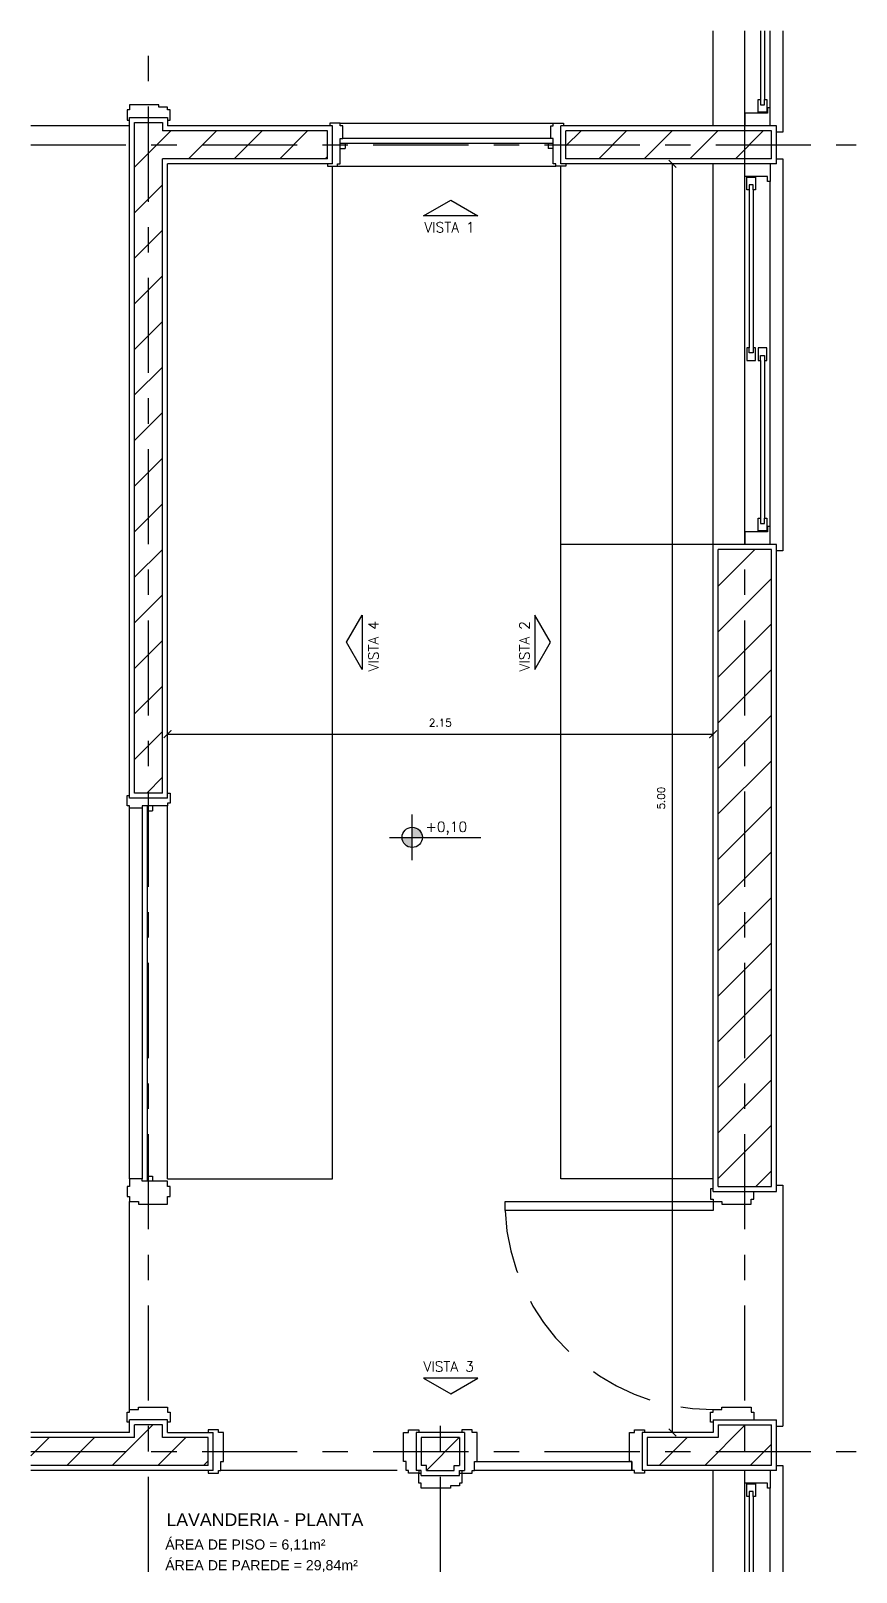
# Model space of a CAD drawing. Header units: millimetres. Extents: x 1 to 250, y 10 to 22.
# Drawn here: x 43.85 to 47.1, y 10.88 to 16.96 of the extents above; entities that cross this region are included whole.
import ezdxf

# ---------------------------------------------------------------- set-up
doc = ezdxf.new("R2010")
doc.units = ezdxf.units.MM
doc.linetypes.add('CENTER', pattern=[0.6, 0.375, -0.075, 0.075, -0.075])
doc.linetypes.add('HIDDEN', pattern=[0.375, 0.25, -0.125])
for name, color, linetype in [('ALV', 5, 'Continuous'), ('CAIX', 2, 'Continuous'), ('COTAS', 1, 'Continuous'), ('EIXOS', 141, 'CENTER'), ('HATCH', 8, 'Continuous'), ('LVISTA02', 1, 'Continuous'), ('NOTAS', 2, 'Continuous'), ('REVEST', 2, 'Continuous')]:
    doc.layers.add(name, color=color, linetype=linetype)
doc.styles.add('60-20', font='romans.shx', dxfattribs={"height": 0.03})
doc.styles.add('60-50', font='romans.shx', dxfattribs={"height": 0.075})
doc.styles.add('80-20', font='romans.shx', dxfattribs={"height": 0.04})
doc.styles.add('ARIAL', font='arial.ttf', dxfattribs={"height": 0.05})
doc.dimstyles.new('20', dxfattribs={"dimtxt": 0.1, "dimasz": 0.075, "dimexe": 0.075, "dimexo": 0.05, "dimgap": 0.075, "dimtad": 1, "dimzin": 4, "dimdsep": 46, "dimtxsty": '60-50', "dimblk1": 'ARCHTICK', "dimblk2": 'ARCHTICK', "dimsah": 1, "dimcen": 2.5, "dimclrt": 3, "dimadec": 0, "dimazin": 0, "dimtfac": 1, "dimtmove": 2, "dimatfit": 3, "dimldrblk": 'ARCHTICK', "dimfxl": 1, "dimarcsym": 0})

msp = doc.modelspace()

# ---------------------------------------------------------------- texts
at = {"layer": 'NOTAS', "color": 3, "style": '80-20'}
for s, p in [('VISTA 1', (45.4025, 16.1648)), ('+0,10', (45.4072, 13.8021)), ('VISTA 3', (45.3992, 11.6749))]:
    msp.add_text(s, height=0.04, dxfattribs=at).set_placement(p)
for s, p in [('VISTA 4', (45.2226, 14.434)), ('VISTA 2', (45.8174, 14.434))]:
    msp.add_text(s, height=0.04, rotation=90, dxfattribs=at).set_placement(p)
at = {"layer": 'NOTAS', "style": 'ARIAL'}
for s, height, p in [('LAVANDERIA - PLANTA', 0.05, (44.386, 11.0665)), ('ÁREA DE PISO = 6,11m²', 0.04, (44.3813, 10.9735)), ('ÁREA DE PAREDE = 29,84m²', 0.04, (44.3813, 10.892))]:
    msp.add_text(s, height=height, dxfattribs=at).set_placement(p)

# ---------------------------------------------------------------- blocks, each defined once
blk = doc.blocks.new('_ARCHTICK')
at = {"color": 0, "linetype": 'ByBlock', "const_width": 0.15}
blk.add_lwpolyline([(-0.5, -0.5), (0.5, 0.5)], dxfattribs=at)
blk = doc.blocks.new('*D48')
at = {"color": 0, "linetype": 'ByBlock'}
for p, q in [((44.3908, 14.2071), (44.3908, 14.2171)), ((46.5408, 14.2071), (46.5408, 14.2171)), ((44.3908, 14.1871), (46.5408, 14.1871))]:
    blk.add_line(p, q, dxfattribs=at)
at = {"layer": 'DEFPOINTS', "color": 0, "linetype": 'ByBlock'}
for p in [(44.3908, 14.1871), (46.5408, 14.1871), (46.5408, 14.1871)]:
    blk.add_point(p, dxfattribs=at)
at = {"color": 0, "linetype": 'ByBlock', "xscale": 0.03, "yscale": 0.03, "zscale": 0.03, "rotation": 180}
blk.add_blockref('_ARCHTICK', (44.3908, 14.1871), dxfattribs=at)
at = {"color": 0, "linetype": 'ByBlock', "xscale": 0.03, "yscale": 0.03, "zscale": 0.03}
blk.add_blockref('_ARCHTICK', (46.5408, 14.1871), dxfattribs=at)
at = {"color": 3, "linetype": 'ByBlock', "insert": (45.4658, 14.2321), "char_height": 0.03, "attachment_point": 5, "style": '60-20'}
blk.add_mtext('2.15', dxfattribs=at)
blk = doc.blocks.new('*D49')
at = {"color": 0, "linetype": 'ByBlock'}
for p, q in [((46.3611, 16.4351), (46.3511, 16.4351)), ((46.3811, 11.4351), (46.3811, 16.4351)), ((46.3611, 11.4351), (46.3511, 11.4351))]:
    blk.add_line(p, q, dxfattribs=at)
at = {"layer": 'DEFPOINTS', "color": 0, "linetype": 'ByBlock'}
for p in [(46.3811, 16.4351), (46.3811, 16.4351), (46.3811, 11.4351)]:
    blk.add_point(p, dxfattribs=at)
at = {"color": 0, "linetype": 'ByBlock', "xscale": 0.03, "yscale": 0.03, "zscale": 0.03}
for p, rotation in [((46.3811, 16.4351), 90), ((46.3811, 11.4351), 270)]:
    blk.add_blockref('_ARCHTICK', p, dxfattribs=dict(at, rotation=rotation))
at = {"color": 3, "linetype": 'ByBlock', "insert": (46.3361, 13.9351), "char_height": 0.03, "attachment_point": 5, "rotation": 90, "style": '60-20'}
blk.add_mtext('5.00', dxfattribs=at)

# ---------------------------------------------------------------- dimensions: what is measured, and where the dimension line sits
at = {"layer": 'COTAS'}
dim = msp.add_linear_dim(base=(46.3811, 16.4351), p1=(46.3811, 11.4351), p2=(46.3811, 16.4351), angle=90, dimstyle='20', override={"dimtxt": 0.02, "dimasz": 0.03, "dimexe": 0.03, "dimexo": 0.02, "dimgap": 0.03, "dimtxsty": '60-20'}, dxfattribs=at)
dim.commit()
dim.dimension.update_dxf_attribs({"geometry": '*D49', "text_midpoint": (46.3361, 13.9351)})
dim = msp.add_linear_dim(base=(46.5408, 14.1871), p1=(44.3908, 14.1871), p2=(46.5408, 14.1871), dimstyle='20', override={"dimtxt": 0.02, "dimasz": 0.03, "dimexe": 0.03, "dimexo": 0.02, "dimgap": 0.03, "dimtxsty": '60-20'}, dxfattribs=at)
dim.commit()
dim.dimension.update_dxf_attribs({"geometry": '*D48', "text_midpoint": (45.4658, 14.2321)})

# ---------------------------------------------------------------- hatches: boundary and pattern name
at = {"layer": 'HATCH'}
h = msp.add_hatch(dxfattribs=at)
h.set_pattern_fill('ANSI31', color=256, scale=0.04, style=0)
h.paths.add_polyline_path([(45.0208, 16.5651), (44.3708, 16.5651), (44.3708, 16.5976), (44.2608, 16.5976), (44.2608, 13.9551), (44.3708, 13.9551), (44.3708, 16.4551), (45.0208, 16.4551)])
h.paths.add_polyline_path([(46.7708, 16.5651), (45.9608, 16.5651), (45.9608, 16.4551), (46.7708, 16.4551)])
h.paths.add_polyline_path([(46.7708, 14.9151), (46.5608, 14.9151), (46.5608, 12.4051), (46.7708, 12.4051)])
h.paths.add_polyline_path([(46.7708, 11.4651), (46.5608, 11.4651), (46.5608, 11.4151), (46.2808, 11.4151), (46.2808, 11.3051), (46.7708, 11.3051)])
h.paths.add_polyline_path([(45.5408, 11.4151), (45.3908, 11.4151), (45.3908, 11.3051), (45.4108, 11.3051), (45.4108, 11.2851), (45.5208, 11.2851), (45.5208, 11.3051), (45.5408, 11.3051)])
h.paths.add_polyline_path([(44.5508, 11.4151), (44.3708, 11.4151), (44.3708, 11.4651), (44.2608, 11.4651), (44.2608, 11.4151), (43.8516, 11.4151), (43.8516, 11.3051), (44.5508, 11.3051)])
at = {"layer": 'NOTAS'}
h = msp.add_hatch(color=1, dxfattribs=at)
h.paths.add_polyline_path([(45.355, 13.7404), (45.355, 13.7804), (45.315, 13.7804, 0.414214)])
h.paths.add_polyline_path([(45.355, 13.8204), (45.355, 13.7804), (45.395, 13.7804, 0.414214)])

# ---------------------------------------------------------------- linework, layer by layer
at = {"layer": 'ALV'}
for p, q in [((44.2608, 16.5976), (44.3708, 16.5976)), ((44.2608, 13.9551), (44.2608, 16.5976)), ((44.3708, 16.5976), (44.3708, 16.5651)), ((45.0208, 16.5651), (44.3708, 16.5651)), ((45.0208, 16.4551), (45.0208, 16.5651)), ((45.9608, 16.4551), (45.9608, 16.5651)), ((46.7708, 16.5651), (45.9608, 16.5651)), ((46.7708, 16.4551), (46.7708, 16.5651)), ((44.3708, 13.9551), (44.3708, 16.4551)), ((45.0208, 16.4551), (44.3708, 16.4551)), ((46.7708, 16.4551), (45.9608, 16.4551)), ((46.7708, 14.9151), (46.5608, 14.9151)), ((46.5608, 12.4051), (46.5608, 14.9151)), ((46.7708, 12.4051), (46.7708, 14.9151)), ((44.3708, 13.9551), (44.2608, 13.9551)), ((46.5608, 12.4051), (46.7708, 12.4051)), ((44.2608, 11.4151), (44.2608, 11.4651)), ((44.3708, 11.4651), (44.2608, 11.4651)), ((44.3708, 11.4151), (44.3708, 11.4651)), ((46.5608, 11.4651), (46.5608, 11.4151)), ((46.5608, 11.4651), (46.7708, 11.4651)), ((46.7708, 11.3051), (46.7708, 11.4651)), ((44.2608, 11.4151), (43.8516, 11.4151)), ((44.5508, 11.4151), (44.3708, 11.4151)), ((44.5508, 11.3051), (44.5508, 11.4151)), ((45.5408, 11.4151), (45.3908, 11.4151)), ((45.3908, 11.4151), (45.3908, 11.3051)), ((45.5408, 11.4151), (45.5408, 11.3051)), ((46.5608, 11.4151), (46.2808, 11.4151)), ((46.2808, 11.4151), (46.2808, 11.3051)), ((44.5508, 11.3051), (43.8516, 11.3051)), ((45.4108, 11.3051), (45.3908, 11.3051)), ((45.4108, 11.2851), (45.4108, 11.3051)), ((45.5208, 11.2851), (45.5208, 11.3051)), ((45.5208, 11.3051), (45.5408, 11.3051)), ((46.7708, 11.3051), (46.2808, 11.3051)), ((45.4108, 11.2851), (45.5208, 11.2851))]:
    msp.add_line(p, q, dxfattribs=at)
at = {"layer": 'CAIX', "color": 1}
for p, q in [((46.6658, 16.6351), (46.6658, 16.9591)), ((46.7658, 16.6551), (46.7658, 16.9591)), ((46.6658, 14.9851), (46.6658, 16.3851)), ((46.7658, 15.0051), (46.7658, 16.3651)), ((46.6658, 10.8857), (46.6658, 11.2351)), ((46.7658, 10.8857), (46.7658, 11.2151))]:
    msp.add_line(p, q, dxfattribs=at)
at = {"layer": 'CAIX'}
for p, q in [((46.7283, 16.9591), (46.7283, 16.6879)), ((46.7433, 16.9591), (46.7433, 16.6879)), ((45.9008, 16.5351), (45.0808, 16.5351)), ((45.9108, 16.5151), (45.0708, 16.5151)), ((45.0708, 16.4951), (45.0908, 16.4951)), ((45.0908, 16.5151), (45.0908, 16.4951)), ((45.8908, 16.5151), (45.8908, 16.4951)), ((45.9108, 16.4951), (45.8908, 16.4951)), ((45.0708, 16.4351), (45.0708, 16.4351)), ((46.6833, 16.3326), (46.6833, 15.7101)), ((46.6983, 16.3326), (46.6983, 15.7101)), ((46.7283, 15.6601), (46.7283, 15.0379)), ((46.7433, 15.6601), (46.7433, 15.0379)), ((44.2908, 13.8951), (44.2908, 12.4351)), ((44.3108, 13.9051), (44.3108, 12.4251)), ((44.3108, 13.8851), (44.3308, 13.8851)), ((44.3308, 13.9051), (44.3308, 13.8851)), ((44.3108, 12.4451), (44.3308, 12.4451)), ((44.3308, 12.4451), (44.3308, 12.4251)), ((46.6833, 11.1826), (46.6833, 10.8857)), ((46.6983, 11.1826), (46.6983, 10.8857))]:
    msp.add_line(p, q, dxfattribs=at)
for points in [[(44.3908, 16.6076), (44.4008, 16.6076), (44.4008, 16.6476), (44.3908, 16.6476), (44.3908, 16.6576), (44.3558, 16.6576), (44.3558, 16.6676), (44.2408, 16.6676), (44.2408, 16.6476), (44.2308, 16.6476), (44.2308, 16.6076), (44.2408, 16.6076)], [(46.7658, 16.5851), (46.7658, 16.6551), (46.7558, 16.6551), (46.7558, 16.6351), (46.6658, 16.6351), (46.6658, 16.5851)], [(45.0208, 16.4351), (45.0208, 16.4251), (45.0608, 16.4251), (45.0608, 16.4351), (45.0708, 16.4351), (45.0708, 16.5351), (45.0808, 16.5351), (45.0808, 16.5851), (45.0708, 16.5851), (45.0708, 16.5951), (45.0308, 16.5951), (45.0308, 16.5851)], [(45.9608, 16.4351), (45.9608, 16.4251), (45.9208, 16.4251), (45.9208, 16.4351), (45.9108, 16.4351), (45.9108, 16.5351), (45.9008, 16.5351), (45.9008, 16.5851), (45.9108, 16.5851), (45.9108, 16.5951), (45.9508, 16.5951), (45.9508, 16.5851)], [(46.7658, 16.4351), (46.7658, 16.3651), (46.7558, 16.3651), (46.7558, 16.3851), (46.6658, 16.3851), (46.6658, 16.4351)], [(46.7658, 14.9351), (46.7658, 15.0051), (46.7558, 15.0051), (46.7558, 14.9851), (46.6658, 14.9851), (46.6658, 14.9351)], [(44.3908, 13.9551), (44.4008, 13.9551), (44.4008, 13.9151), (44.3908, 13.9151), (44.3908, 13.9051), (44.2908, 13.9051), (44.2908, 13.8951), (44.2408, 13.8951), (44.2408, 13.9051), (44.2308, 13.9051), (44.2308, 13.9451), (44.2408, 13.9451)], [(46.5408, 12.3951), (46.5308, 12.3951), (46.5308, 12.3551), (46.5408, 12.3551), (46.5408, 12.3451), (46.5758, 12.3451), (46.5758, 12.3351), (46.6908, 12.3351), (46.6908, 12.3551), (46.7008, 12.3551), (46.7008, 12.3851)], [(46.5408, 12.3451), (46.5408, 12.3101), (45.7208, 12.3101), (45.7208, 12.3451), (46.5408, 12.3451)], [(44.2408, 11.4751), (44.2308, 11.4751), (44.2308, 11.5151), (44.2408, 11.5151), (44.2408, 11.5251), (44.2758, 11.5251), (44.2758, 11.5351), (44.3908, 11.5351), (44.3908, 11.5151), (44.4008, 11.5151), (44.4008, 11.4751), (44.3908, 11.4751)], [(46.5408, 11.4751), (46.5308, 11.4751), (46.5308, 11.5151), (46.5408, 11.5151), (46.5408, 11.5251), (46.5758, 11.5251), (46.5758, 11.5351), (46.6908, 11.5351), (46.6908, 11.5151), (46.7008, 11.5151), (46.7008, 11.4851)], [(44.5508, 11.2851), (44.5508, 11.2751), (44.5908, 11.2751), (44.5908, 11.2851), (44.6008, 11.2851), (44.6008, 11.3201), (44.6108, 11.3201), (44.6108, 11.4351), (44.5908, 11.4351), (44.5908, 11.4451), (44.5508, 11.4451), (44.5508, 11.4351)], [(45.3808, 11.2851), (45.3808, 11.2751), (45.3408, 11.2751), (45.3408, 11.2851), (45.3308, 11.2851), (45.3308, 11.3201), (45.3208, 11.3201), (45.3208, 11.4351), (45.3408, 11.4351), (45.3408, 11.4451), (45.3808, 11.4451), (45.3808, 11.4351)], [(45.5508, 11.2851), (45.5508, 11.2751), (45.5908, 11.2751), (45.5908, 11.2851), (45.6008, 11.2851), (45.6008, 11.3201), (45.6108, 11.3201), (45.6108, 11.4351), (45.5908, 11.4351), (45.5908, 11.4451), (45.5508, 11.4451), (45.5508, 11.4351)], [(46.2708, 11.2851), (46.2708, 11.2751), (46.2308, 11.2751), (46.2308, 11.2851), (46.2208, 11.2851), (46.2208, 11.3201), (46.2108, 11.3201), (46.2108, 11.4351), (46.2308, 11.4351), (46.2308, 11.4451), (46.2708, 11.4451), (46.2708, 11.4351)], [(45.6008, 11.2851), (45.6008, 11.3201), (46.2208, 11.3201), (46.2208, 11.2851), (45.6008, 11.2851)], [(45.5408, 11.2751), (45.5508, 11.2751), (45.5508, 11.2351), (45.5408, 11.2351), (45.5408, 11.2251), (45.5058, 11.2251), (45.5058, 11.2151), (45.3908, 11.2151), (45.3908, 11.2351), (45.3808, 11.2351), (45.3808, 11.2751), (45.3908, 11.2751)], [(46.7658, 11.2851), (46.7658, 11.2151), (46.7558, 11.2151), (46.7558, 11.2351), (46.6658, 11.2351), (46.6658, 11.2851)]]:
    msp.add_lwpolyline(points, dxfattribs=at)
for points in [[(46.7183, 16.6379), (46.7183, 16.6879), (46.7283, 16.6879), (46.7283, 16.6679), (46.7433, 16.6679), (46.7433, 16.6879), (46.7533, 16.6879), (46.7533, 16.6379)], [(46.7083, 16.3826), (46.7083, 16.3326), (46.6983, 16.3326), (46.6983, 16.3526), (46.6833, 16.3526), (46.6833, 16.3326), (46.6733, 16.3326), (46.6733, 16.3826)], [(46.7083, 15.6601), (46.7083, 15.7101), (46.6983, 15.7101), (46.6983, 15.6901), (46.6833, 15.6901), (46.6833, 15.7101), (46.6733, 15.7101), (46.6733, 15.6601)], [(46.7183, 15.7101), (46.7183, 15.6601), (46.7283, 15.6601), (46.7283, 15.6801), (46.7433, 15.6801), (46.7433, 15.6601), (46.7533, 15.6601), (46.7533, 15.7101)], [(46.7183, 14.9879), (46.7183, 15.0379), (46.7283, 15.0379), (46.7283, 15.0179), (46.7433, 15.0179), (46.7433, 15.0379), (46.7533, 15.0379), (46.7533, 14.9879)], [(44.2908, 12.4351), (44.2408, 12.4351), (44.2408, 12.4051), (44.2308, 12.4051), (44.2308, 12.3651), (44.2408, 12.3651), (44.2408, 12.3451), (44.2758, 12.3451), (44.2758, 12.3351), (44.3908, 12.3351), (44.3908, 12.3651), (44.4008, 12.3651), (44.4008, 12.4051), (44.3908, 12.4051), (44.3908, 12.4251), (44.2908, 12.4251)], [(46.7083, 11.2326), (46.7083, 11.1826), (46.6983, 11.1826), (46.6983, 11.2026), (46.6833, 11.2026), (46.6833, 11.1826), (46.6733, 11.1826), (46.6733, 11.2326)]]:
    msp.add_lwpolyline(points, close=True, dxfattribs=at)
at = {"layer": 'CAIX', "color": 8, "linetype": 'HIDDEN'}
msp.add_arc((46.5407, 12.3458), 0.8207, 182.49125, 270.00723, dxfattribs=at)
at = {"layer": 'EIXOS'}
for p, q in [((44.3158, 10.8857), (44.3158, 16.9591)), ((46.6658, 10.8857), (46.6658, 16.9591)), ((43.8516, 16.5101), (47.1048, 16.5101)), ((45.4658, 10.8857), (45.4658, 11.5584)), ((43.8516, 11.3601), (47.1048, 11.3601))]:
    msp.add_line(p, q, dxfattribs=at)
at = {"layer": 'LVISTA02'}
for p, q in [((46.5408, 16.5851), (46.5408, 16.9591)), ((46.8158, 16.9591), (46.8158, 16.5601)), ((44.2408, 16.5851), (43.8516, 16.5851)), ((45.0708, 16.5951), (45.9108, 16.5951)), ((46.8158, 16.5601), (46.7908, 16.5601)), ((45.0408, 12.4351), (45.0408, 16.4251)), ((45.0608, 16.4251), (45.9208, 16.4251)), ((45.9408, 12.4351), (45.9408, 16.4251)), ((46.5408, 14.9351), (46.5408, 16.4351)), ((46.7908, 16.4551), (46.8158, 16.4551)), ((46.8158, 16.4551), (46.8158, 14.9101)), ((46.5408, 14.9351), (45.9408, 14.9351)), ((46.8158, 14.9101), (46.7908, 14.9101)), ((44.2408, 12.4351), (44.2408, 13.8951)), ((44.3908, 12.4351), (44.3908, 13.9051)), ((44.3908, 12.4351), (45.0408, 12.4351)), ((46.5408, 12.4351), (45.9408, 12.4351)), ((46.7908, 12.4101), (46.8158, 12.4101)), ((46.8158, 12.4101), (46.8158, 11.4601)), ((44.2408, 11.5251), (44.2408, 12.3451)), ((46.7908, 11.4601), (46.8158, 11.4601)), ((46.7908, 11.3051), (46.8158, 11.3051)), ((46.8158, 11.3051), (46.8158, 10.8857)), ((45.2958, 11.2851), (44.6008, 11.2851)), ((46.5408, 10.8857), (46.5408, 11.2851))]:
    msp.add_line(p, q, dxfattribs=at)
at = {"layer": 'NOTAS', "color": 1}
for p, q in [((45.355, 13.6904), (45.355, 13.8704)), ((45.265, 13.7804), (45.6248, 13.7804))]:
    msp.add_line(p, q, dxfattribs=at)
at = {"layer": 'NOTAS'}
for points in [[(45.3995, 16.2297), (45.5068, 16.2917), (45.6142, 16.2297)], [(45.1577, 14.4419), (45.0957, 14.5493), (45.1577, 14.6567)], [(45.8385, 14.4419), (45.9005, 14.5493), (45.8385, 14.6567)], [(45.3995, 11.6497), (45.5068, 11.5877), (45.6142, 11.6497)]]:
    msp.add_lwpolyline(points, close=True, dxfattribs=at)
at = {"layer": 'NOTAS', "color": 2, "ltscale": 0.5}
msp.add_circle((45.355, 13.7804), 0.04, dxfattribs=at)
at = {"layer": 'REVEST'}
for p, q in [((44.2408, 13.9351), (44.2408, 16.6176)), ((44.2408, 16.6176), (44.3908, 16.6176)), ((44.3908, 16.6176), (44.3908, 16.5851)), ((45.0408, 16.5851), (44.3908, 16.5851)), ((45.0408, 16.4351), (45.0408, 16.5851)), ((46.7908, 16.5851), (45.9408, 16.5851)), ((45.9408, 16.4351), (45.9408, 16.5851)), ((46.7908, 16.4351), (46.7908, 16.5851)), ((45.0408, 16.4351), (44.3908, 16.4351)), ((44.3908, 13.9351), (44.3908, 16.4351)), ((46.7908, 16.4351), (45.9408, 16.4351)), ((46.5408, 12.3851), (46.5408, 14.9351)), ((46.7908, 14.9351), (46.5408, 14.9351)), ((46.7908, 12.3851), (46.7908, 14.9351)), ((44.3908, 13.9351), (44.2408, 13.9351)), ((46.5408, 12.3851), (46.7908, 12.3851)), ((44.3908, 11.4851), (44.2408, 11.4851)), ((44.2408, 11.4351), (44.2408, 11.4851)), ((44.3908, 11.4351), (44.3908, 11.4851)), ((46.5408, 11.4851), (46.7908, 11.4851)), ((46.5408, 11.4851), (46.5408, 11.4351)), ((46.7908, 11.2851), (46.7908, 11.4851)), ((44.2408, 11.4351), (43.8516, 11.4351)), ((44.3908, 11.4351), (44.5708, 11.4351)), ((44.5708, 11.2851), (44.5708, 11.4351)), ((45.5608, 11.4351), (45.3708, 11.4351)), ((45.3708, 11.4351), (45.3708, 11.2851)), ((45.5608, 11.4351), (45.5608, 11.2851)), ((46.2608, 11.4351), (46.2608, 11.2851)), ((46.5408, 11.4351), (46.2608, 11.4351)), ((44.5708, 11.2851), (43.8516, 11.2851)), ((45.3908, 11.2851), (45.3708, 11.2851)), ((45.3908, 11.2651), (45.3908, 11.2851)), ((45.3908, 11.2651), (45.5408, 11.2651)), ((45.5408, 11.2651), (45.5408, 11.2851)), ((45.5408, 11.2851), (45.5608, 11.2851)), ((46.7908, 11.2851), (46.2608, 11.2851))]:
    msp.add_line(p, q, dxfattribs=at)

msp.set_redraw_order([(e.dxf.handle, doc.entitydb.next_handle()) for e in msp.query("TEXT MTEXT ATTDEF DIMENSION ARC_DIMENSION")])  # texts and dimensions are drawn at this point

doc.saveas('drawing.dxf')
